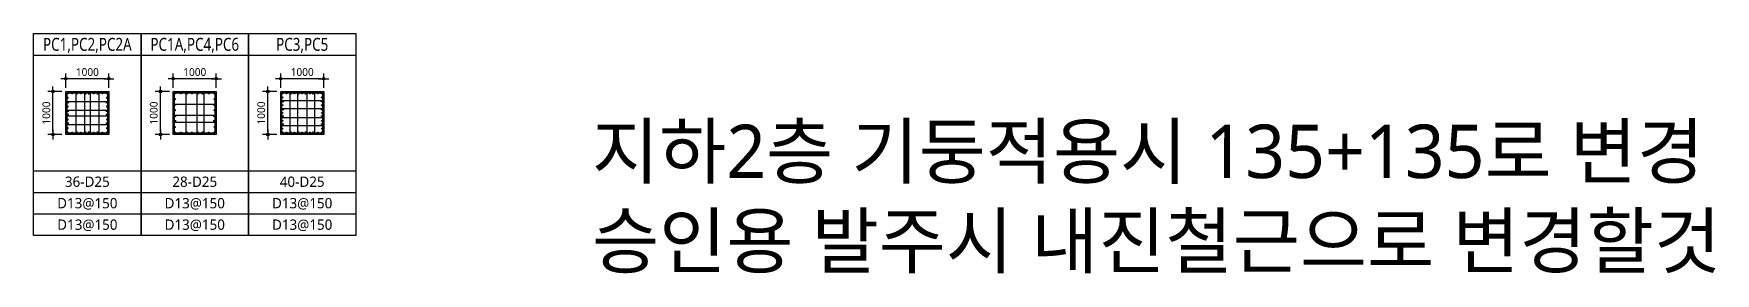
# Model space of a CAD drawing. Header units: millimetres. Extents: x 262481 to 2519995, y -394348 to 364571.
# Drawn here: x 466843 to 505981, y -196320 to -190735 of the extents above; entities that cross this region are included whole.
import ezdxf
from ezdxf.enums import TextEntityAlignment as Align

# ---------------------------------------------------------------- set-up
doc = ezdxf.new("R2010")
doc.units = ezdxf.units.MM
doc.header["$LTSCALE"] = 65
doc.layers.get('Defpoints').update_dxf_attribs({"color": 145})
for name, color, linetype in [('AMAC-TITLE', 7, 'Continuous'), ('BAR', 2, 'Continuous'), ('BARR', 1, 'Continuous'), ('DIM', 7, 'Continuous'), ('ELE', 7, 'Continuous'), ('HOOP', 2, 'Continuous'), ('LEADER', 7, 'Continuous'), ('기둥부호', 1, 'Continuous')]:
    doc.layers.add(name, color=color, linetype=linetype)
doc.layers.add('TEXT', color=3, linetype='Continuous', lineweight=9)
doc.styles.add('돋움', font='malgun.ttf')
doc.styles.add('맑은고딕', font='malgun.ttf')
doc.dimstyles.new('DIM_40', dxfattribs={"dimscale": 40, "dimtxt": 3, "dimasz": 1, "dimexe": 2, "dimexo": 1.5, "dimgap": 1, "dimtad": 1, "dimdec": 0, "dimzin": 0, "dimdsep": 46, "dimtxsty": '맑은고딕', "dimblk1": 'DIMDOT', "dimblk2": 'DIMDOT', "dimsah": 1, "dimcen": 0.09, "dimdle": 2, "dimclrd": 7, "dimclre": 7, "dimclrt": 6, "dimadec": 0, "dimazin": 0, "dimtfac": 1, "dimtdec": 0, "dimtix": 1, "dimtmove": 2, "dimatfit": 3, "dimldrblk": 'DIMDOT', "dimfxl": 0, "dimtolj": 1, "dimtzin": 0, "dimarcsym": 0})

msp = doc.modelspace()

# ---------------------------------------------------------------- texts
at = {"layer": 'AMAC-TITLE', "color": 2, "linetype": 'Continuous', "style": '돋움'}
for s, p in [('지하2층 기둥적용시 135+135로 변경', (479835.9, -194100.1)), ('승인용 발주시 내진철근으로 변경할것', (479835.9, -196185.8))]:
    msp.add_text(s, height=1245.658, dxfattribs=at).set_placement(p)

# ---------------------------------------------------------------- blocks, each defined once
blk = doc.blocks.new('DIMDOT')
at = {"layer": 'DIM', "linetype": 'Continuous'}
blk.add_line((-2, 0), (2, 0), dxfattribs=at)
for radius in [0.5, 0.25]:
    blk.add_circle((0, 0), radius, dxfattribs=at)
blk = doc.blocks.new('*D20')
at = {"layer": 'Defpoints', "color": 0, "transparency": 16777216}
for p in [(467293, -192085), (467593, -192085), (467593, -193085)]:
    blk.add_point(p, dxfattribs=at)
at = {"layer": 'DIM', "color": 7, "lineweight": -2, "transparency": 16777216}
for p, q in [((467503, -192085), (467173, -192085)), ((467293, -193025), (467293, -192145)), ((467503, -193085), (467173, -193085))]:
    blk.add_line(p, q, dxfattribs=at)
at = {"layer": 'DIM', "color": 7, "lineweight": -2, "transparency": 16777216, "xscale": 60, "yscale": 60, "zscale": 60}
for p, rotation in [((467293, -192085), 90), ((467293, -193085), 270)]:
    blk.add_blockref('DIMDOT', p, dxfattribs=dict(at, rotation=rotation))
at = {"layer": 'DIM', "color": 6, "transparency": 16777216, "insert": (467139, -192585), "char_height": 180, "attachment_point": 5, "rotation": 90, "style": '맑은고딕'}
blk.add_mtext('\\A1;1000', dxfattribs=at)
blk = doc.blocks.new('*D21')
at = {"layer": 'Defpoints', "color": 0, "transparency": 16777216}
for p in [(467593, -191785), (467593, -192085), (468593, -192085)]:
    blk.add_point(p, dxfattribs=at)
at = {"layer": 'DIM', "color": 7, "lineweight": -2, "transparency": 16777216}
for p, q in [((467593, -191995), (467593, -191665)), ((468593, -191995), (468593, -191665)), ((468533, -191785), (467653, -191785))]:
    blk.add_line(p, q, dxfattribs=at)
at = {"layer": 'DIM', "color": 7, "lineweight": -2, "transparency": 16777216, "xscale": 60, "yscale": 60, "zscale": 60, "rotation": 180}
blk.add_blockref('DIMDOT', (467593, -191785), dxfattribs=at)
at = {"layer": 'DIM', "color": 7, "lineweight": -2, "transparency": 16777216, "xscale": 60, "yscale": 60, "zscale": 60}
blk.add_blockref('DIMDOT', (468593, -191785), dxfattribs=at)
at = {"layer": 'DIM', "color": 6, "transparency": 16777216, "insert": (468093, -191631), "char_height": 180, "attachment_point": 5, "style": '맑은고딕'}
blk.add_mtext('\\A1;1000', dxfattribs=at)
blk = doc.blocks.new('BAR')
at = {"layer": 'BARR'}
h = blk.add_hatch(color=256, dxfattribs=at)
edge = h.paths.add_edge_path()
edge.add_arc((0, 0), 15, 0, 360)
blk.add_circle((0, 0), 15, dxfattribs=at)
blk = doc.blocks.new('*D25')
at = {"layer": 'Defpoints', "color": 0, "transparency": 16777216}
for p in [(450, 3350), (750, 3350), (750, 2350)]:
    blk.add_point(p, dxfattribs=at)
at = {"layer": 'DIM', "color": 7, "lineweight": -2, "transparency": 16777216}
for p, q in [((660, 3350), (330, 3350)), ((450, 2410), (450, 3290)), ((660, 2350), (330, 2350))]:
    blk.add_line(p, q, dxfattribs=at)
at = {"layer": 'DIM', "color": 7, "lineweight": -2, "transparency": 16777216, "xscale": 60, "yscale": 60, "zscale": 60}
for p, rotation in [((450, 3350), 90), ((450, 2350), 270)]:
    blk.add_blockref('DIMDOT', p, dxfattribs=dict(at, rotation=rotation))
at = {"layer": 'DIM', "color": 6, "transparency": 16777216, "insert": (296, 2850), "char_height": 180, "attachment_point": 5, "rotation": 90, "style": '맑은고딕'}
blk.add_mtext('\\A1;1000', dxfattribs=at)
blk = doc.blocks.new('*D26')
at = {"layer": 'Defpoints', "color": 0, "transparency": 16777216}
for p in [(750, 3650), (750, 3350), (1750, 3350)]:
    blk.add_point(p, dxfattribs=at)
at = {"layer": 'DIM', "color": 7, "lineweight": -2, "transparency": 16777216}
for p, q in [((750, 3440), (750, 3770)), ((1690, 3650), (810, 3650)), ((1750, 3440), (1750, 3770))]:
    blk.add_line(p, q, dxfattribs=at)
at = {"layer": 'DIM', "color": 7, "lineweight": -2, "transparency": 16777216, "xscale": 60, "yscale": 60, "zscale": 60, "rotation": 180}
blk.add_blockref('DIMDOT', (750, 3650), dxfattribs=at)
at = {"layer": 'DIM', "color": 7, "lineweight": -2, "transparency": 16777216, "xscale": 60, "yscale": 60, "zscale": 60}
blk.add_blockref('DIMDOT', (1750, 3650), dxfattribs=at)
at = {"layer": 'DIM', "color": 6, "transparency": 16777216, "insert": (1250, 3804), "char_height": 180, "attachment_point": 5, "style": '맑은고딕'}
blk.add_mtext('\\A1;1000', dxfattribs=at)
blk = doc.blocks.new('*D27')
at = {"layer": 'Defpoints', "color": 0, "transparency": 16777216}
for p in [(450, 3350), (750, 3350), (750, 2350)]:
    blk.add_point(p, dxfattribs=at)
at = {"layer": 'DIM', "color": 7, "lineweight": -2, "transparency": 16777216}
for p, q in [((660, 3350), (330, 3350)), ((450, 2410), (450, 3290)), ((660, 2350), (330, 2350))]:
    blk.add_line(p, q, dxfattribs=at)
at = {"layer": 'DIM', "color": 7, "lineweight": -2, "transparency": 16777216, "xscale": 60, "yscale": 60, "zscale": 60}
for p, rotation in [((450, 3350), 90), ((450, 2350), 270)]:
    blk.add_blockref('DIMDOT', p, dxfattribs=dict(at, rotation=rotation))
at = {"layer": 'DIM', "color": 6, "transparency": 16777216, "insert": (296, 2850), "char_height": 180, "attachment_point": 5, "rotation": 90, "style": '맑은고딕'}
blk.add_mtext('\\A1;1000', dxfattribs=at)
blk = doc.blocks.new('*D28')
at = {"layer": 'Defpoints', "color": 0, "transparency": 16777216}
for p in [(750, 3650), (750, 3350), (1750, 3350)]:
    blk.add_point(p, dxfattribs=at)
at = {"layer": 'DIM', "color": 7, "lineweight": -2, "transparency": 16777216}
for p, q in [((750, 3440), (750, 3770)), ((1690, 3650), (810, 3650)), ((1750, 3440), (1750, 3770))]:
    blk.add_line(p, q, dxfattribs=at)
at = {"layer": 'DIM', "color": 7, "lineweight": -2, "transparency": 16777216, "xscale": 60, "yscale": 60, "zscale": 60, "rotation": 180}
blk.add_blockref('DIMDOT', (750, 3650), dxfattribs=at)
at = {"layer": 'DIM', "color": 7, "lineweight": -2, "transparency": 16777216, "xscale": 60, "yscale": 60, "zscale": 60}
blk.add_blockref('DIMDOT', (1750, 3650), dxfattribs=at)
at = {"layer": 'DIM', "color": 6, "transparency": 16777216, "insert": (1250, 3804), "char_height": 180, "attachment_point": 5, "style": '맑은고딕'}
blk.add_mtext('\\A1;1000', dxfattribs=at)
blk = doc.blocks.new('PC1')
at = {"layer": 'BAR'}
blk.add_lwpolyline([(1720, 2380), (780, 2380), (780, 3320), (1720, 3320)], close=True, dxfattribs=at)
at = {"layer": 'ELE'}
blk.add_lwpolyline([(750, 2350), (750, 3350), (1750, 3350), (1750, 2350)], close=True, dxfattribs=at)
at = {"layer": 'HOOP'}
for points in [[(1012.2, 3280), (1012.2, 3305, 1), (982.2, 3305), (982.2, 2395, 1), (1012.2, 2395), (1012.2, 2420)], [(1214.4, 3280), (1214.4, 3305, 1), (1184.4, 3305), (1184.4, 2395, 1), (1214.4, 2395), (1214.4, 2420)], [(1285.6, 3280), (1285.6, 3305, -1), (1315.6, 3305), (1315.6, 2395, -1), (1285.6, 2395), (1285.6, 2420)], [(1487.8, 3280), (1487.8, 3305, -1), (1517.8, 3305), (1517.8, 2395, -1), (1487.8, 2395), (1487.8, 2420)], [(820, 3087.8), (795, 3087.8, -1), (795, 3117.8), (1705, 3117.8, -1), (1705, 3087.8), (1680, 3087.8)], [(820, 2885.6), (795, 2885.6, -1), (795, 2915.6), (1705, 2915.6, -1), (1705, 2885.6), (1680, 2885.6)], [(820, 2814.4), (795, 2814.4, 1), (795, 2784.4), (1705, 2784.4, 1), (1705, 2814.4), (1680, 2814.4)], [(820, 2612.2), (795, 2612.2, 1), (795, 2582.2), (1705, 2582.2, 1), (1705, 2612.2), (1680, 2612.2)]]:
    blk.add_lwpolyline(points, format="xyb", dxfattribs=at)
at = {"layer": 'LEADER'}
for p, q in [((0, 4200), (2500, 4200)), ((0, 1500), (2500, 1500)), ((0, 1000), (2500, 1000)), ((0, 500), (2500, 500))]:
    blk.add_line(p, q, dxfattribs=at)
blk.add_lwpolyline([(2500, 4700), (2500, 0), (0, 0), (0, 4700), (2500, 4700)], dxfattribs=at)
at = {"layer": 'BAR', "xscale": 0.6666666666666666, "yscale": 0.6666666666666666, "zscale": 0.6666666666666666, "rotation": 180}
for p in [(795, 3305), (896.1, 3305), (997.2, 3305), (1098.3, 3305), (1199.4, 3305), (1300.6, 3305), (1401.7, 3305), (1502.8, 3305), (1603.9, 3305), (1705, 3305), (896.1, 2395), (997.2, 2395), (1098.3, 2395), (1199.4, 2395), (1300.6, 2395), (1401.7, 2395), (1502.8, 2395), (1603.9, 2395)]:
    blk.add_blockref('BAR', p, dxfattribs=at)
at = {"layer": 'BAR', "xscale": -0.6666666666666666, "yscale": 0.6666666666666666, "zscale": 0.6666666666666666}
for p in [(795, 3203.9), (1705, 3203.9), (795, 3102.8), (795, 3001.7), (795, 2900.6), (795, 2799.4), (1705, 3102.8), (1705, 3001.7), (1705, 2900.6), (1705, 2799.4), (795, 2698.3), (795, 2597.2), (795, 2496.1), (795, 2395), (1705, 2698.3), (1705, 2597.2), (1705, 2496.1), (1705, 2395)]:
    blk.add_blockref('BAR', p, dxfattribs=at)
at = {"layer": 'TEXT', "color": 4, "style": '맑은고딕', "width": 0.8}
blk.add_text('PC1,PC2,PC2A', height=300, dxfattribs=at).set_placement((1250, 4450), align=Align.MIDDLE_CENTER)
at = {"layer": 'TEXT', "style": '맑은고딕'}
for s, p in [('36-D25', (1250, 1250)), ('D13@150', (1250, 750)), ('D13@150', (1250, 250))]:
    blk.add_text(s, height=240, dxfattribs=at).set_placement(p, align=Align.MIDDLE_CENTER)
at = {"layer": 'DIM'}
dim = blk.add_linear_dim(base=(750, 3650), p1=(1750, 3350), p2=(750, 3350), dimstyle='DIM_40', override={"dimscale": 60}, dxfattribs=at)
dim.commit()
dim.dimension.update_dxf_attribs({"geometry": '*D21', "text_midpoint": (1250, 3803.5), "insert": (-466843, 195434.7)})
dim = blk.add_linear_dim(base=(450, 3350), p1=(750, 2350), p2=(750, 3350), angle=270, dimstyle='DIM_40', override={"dimscale": 60}, dxfattribs=at)
dim.commit()
dim.dimension.update_dxf_attribs({"geometry": '*D20', "text_midpoint": (296.5, 2850), "insert": (-466843, 195434.7)})
blk = doc.blocks.new('PC1a')
at = {"layer": 'BAR'}
blk.add_lwpolyline([(1720, 2380), (780, 2380), (780, 3320), (1720, 3320)], close=True, dxfattribs=at)
at = {"layer": 'ELE'}
blk.add_lwpolyline([(750, 2350), (750, 3350), (1750, 3350), (1750, 2350)], close=True, dxfattribs=at)
at = {"layer": 'HOOP'}
for points in [[(1070, 3280), (1070, 3305, 1), (1040, 3305), (1040, 2395, 1), (1070, 2395), (1070, 2420)], [(1330, 3280), (1330, 3305, 1), (1300, 3305), (1300, 2395, 1), (1330, 2395), (1330, 2420)], [(1430, 3280), (1430, 3305, -1), (1460, 3305), (1460, 2395, -1), (1430, 2395), (1430, 2420)], [(820, 3030), (795, 3030, -1), (795, 3060), (1705, 3060, -1), (1705, 3030), (1680, 3030)], [(820, 2770), (795, 2770, -1), (795, 2800), (1705, 2800, -1), (1705, 2770), (1680, 2770)], [(820, 2670), (795, 2670, 1), (795, 2640), (1705, 2640, 1), (1705, 2670), (1680, 2670)]]:
    blk.add_lwpolyline(points, format="xyb", dxfattribs=at)
at = {"layer": 'LEADER'}
for p, q in [((0, 4200), (2500, 4200)), ((0, 1500), (2500, 1500)), ((0, 1000), (2500, 1000)), ((0, 500), (2500, 500))]:
    blk.add_line(p, q, dxfattribs=at)
blk.add_lwpolyline([(2500, 4700), (2500, 0), (0, 0), (0, 4700), (2500, 4700)], dxfattribs=at)
at = {"layer": 'BAR', "xscale": 0.6666666666666666, "yscale": 0.6666666666666666, "zscale": 0.6666666666666666, "rotation": 180}
for p in [(795, 3305), (925, 3305), (1055, 3305), (1185, 3305), (1315, 3305), (1445, 3305), (1575, 3305), (1705, 3305), (925, 2395), (1055, 2395), (1185, 2395), (1315, 2395), (1445, 2395), (1575, 2395)]:
    blk.add_blockref('BAR', p, dxfattribs=at)
at = {"layer": 'BAR', "xscale": -0.6666666666666666, "yscale": 0.6666666666666666, "zscale": 0.6666666666666666}
for p in [(795, 3175), (1705, 3175), (795, 3045), (795, 2915), (795, 2785), (1705, 3045), (1705, 2915), (1705, 2785), (795, 2655), (795, 2525), (795, 2395), (1705, 2655), (1705, 2525), (1705, 2395)]:
    blk.add_blockref('BAR', p, dxfattribs=at)
at = {"layer": 'TEXT', "color": 1, "style": '맑은고딕', "width": 0.8}
blk.add_text('PC1A,PC4,PC6', height=300, dxfattribs=at).set_placement((1250, 4450), align=Align.MIDDLE_CENTER)
at = {"layer": 'TEXT', "style": '맑은고딕'}
for s, p in [('28-D25', (1250, 1250)), ('D13@150', (1250, 750)), ('D13@150', (1250, 250))]:
    blk.add_text(s, height=240, dxfattribs=at).set_placement(p, align=Align.MIDDLE_CENTER)
at = {"layer": 'DIM'}
dim = blk.add_linear_dim(base=(750, 3650), p1=(1750, 3350), p2=(750, 3350), dimstyle='DIM_40', override={"dimscale": 60}, dxfattribs=at)
dim.commit()
dim.dimension.update_dxf_attribs({"geometry": '*D26', "text_midpoint": (1250, 3803.5)})
dim = blk.add_linear_dim(base=(450, 3350), p1=(750, 2350), p2=(750, 3350), angle=270, dimstyle='DIM_40', override={"dimscale": 60}, dxfattribs=at)
dim.commit()
dim.dimension.update_dxf_attribs({"geometry": '*D25', "text_midpoint": (296.5, 2850)})
blk = doc.blocks.new('zdhrthaes')
at = {"layer": 'BAR'}
blk.add_lwpolyline([(1720, 2380), (780, 2380), (780, 3320), (1720, 3320)], close=True, dxfattribs=at)
at = {"layer": 'ELE'}
blk.add_lwpolyline([(750, 2350), (750, 3350), (1750, 3350), (1750, 2350)], close=True, dxfattribs=at)
at = {"layer": 'HOOP'}
for points in [[(820, 3108), (795, 3108, -1), (795, 3138), (1705, 3138, -1), (1705, 3108), (1680, 3108)], [(992, 3280), (992, 3305, 1), (962, 3305), (962, 2395, 1), (992, 2395), (992, 2420)], [(1174, 3280), (1174, 3305, 1), (1144, 3305), (1144, 2395, 1), (1174, 2395), (1174, 2420)], [(1326, 3280), (1326, 3305, -1), (1356, 3305), (1356, 2395, -1), (1326, 2395), (1326, 2420)], [(1508, 3280), (1508, 3305, -1), (1538, 3305), (1538, 2395, -1), (1508, 2395), (1508, 2420)], [(820, 2926), (795, 2926, -1), (795, 2956), (1705, 2956, -1), (1705, 2926), (1680, 2926)], [(820, 2774), (795, 2774, 1), (795, 2744), (1705, 2744, 1), (1705, 2774), (1680, 2774)], [(820, 2592), (795, 2592, 1), (795, 2562), (1705, 2562, 1), (1705, 2592), (1680, 2592)]]:
    blk.add_lwpolyline(points, format="xyb", dxfattribs=at)
at = {"layer": 'LEADER'}
for p, q in [((0, 4200), (2500, 4200)), ((0, 1500), (2500, 1500)), ((0, 1000), (2500, 1000)), ((0, 500), (2500, 500))]:
    blk.add_line(p, q, dxfattribs=at)
blk.add_lwpolyline([(2500, 4700), (2500, 0), (0, 0), (0, 4700), (2500, 4700)], dxfattribs=at)
at = {"layer": 'BAR', "xscale": 0.6666666666666666, "yscale": 0.6666666666666666, "zscale": 0.6666666666666666, "rotation": 180}
for p in [(795, 3305), (795, 3214), (795, 3123), (886, 3305), (977, 3305), (1068, 3305), (1159, 3305), (1250, 3305), (1341, 3305), (1432, 3305), (1523, 3305), (1614, 3305), (1705, 3305), (1705, 3214), (1705, 3123), (795, 3032), (795, 2941), (795, 2850), (795, 2759), (1705, 3032), (1705, 2941), (1705, 2850), (1705, 2759), (795, 2668), (795, 2577), (795, 2486), (886, 2395), (977, 2395), (1068, 2395), (1159, 2395), (1250, 2395), (1341, 2395), (1432, 2395), (1523, 2395), (1614, 2395), (1705, 2668), (1705, 2577), (1705, 2486)]:
    blk.add_blockref('BAR', p, dxfattribs=at)
at = {"layer": 'BAR', "xscale": -0.6666666666666666, "yscale": 0.6666666666666666, "zscale": 0.6666666666666666}
for p in [(795, 2395), (1705, 2395)]:
    blk.add_blockref('BAR', p, dxfattribs=at)
at = {"layer": 'TEXT', "color": 3, "style": '맑은고딕', "width": 0.8}
blk.add_text('PC3,PC5', height=300, dxfattribs=at).set_placement((1250, 4450), align=Align.MIDDLE_CENTER)
at = {"layer": 'TEXT', "style": '맑은고딕'}
for s, p in [('40-D25', (1250, 1250)), ('D13@150', (1250, 750)), ('D13@150', (1250, 250))]:
    blk.add_text(s, height=240, dxfattribs=at).set_placement(p, align=Align.MIDDLE_CENTER)
at = {"layer": 'DIM'}
dim = blk.add_linear_dim(base=(750, 3650), p1=(1750, 3350), p2=(750, 3350), dimstyle='DIM_40', override={"dimscale": 60}, dxfattribs=at)
dim.commit()
dim.dimension.update_dxf_attribs({"geometry": '*D28', "text_midpoint": (1250, 3803.5)})
dim = blk.add_linear_dim(base=(450, 3350), p1=(750, 2350), p2=(750, 3350), angle=270, dimstyle='DIM_40', override={"dimscale": 60}, dxfattribs=at)
dim.commit()
dim.dimension.update_dxf_attribs({"geometry": '*D27', "text_midpoint": (296.5, 2850)})

# ---------------------------------------------------------------- block references
at = {"layer": '기둥부호', "color": 7}
for name, p in [('PC1', (466843, -195434.7)), ('PC1a', (469343, -195434.7)), ('zdhrthaes', (471843, -195434.7))]:
    msp.add_blockref(name, p, dxfattribs=at)

msp.set_redraw_order([(e.dxf.handle, doc.entitydb.next_handle()) for e in msp.query("TEXT MTEXT ATTDEF DIMENSION ARC_DIMENSION")])  # texts and dimensions are drawn at this point

doc.saveas('drawing.dxf')
